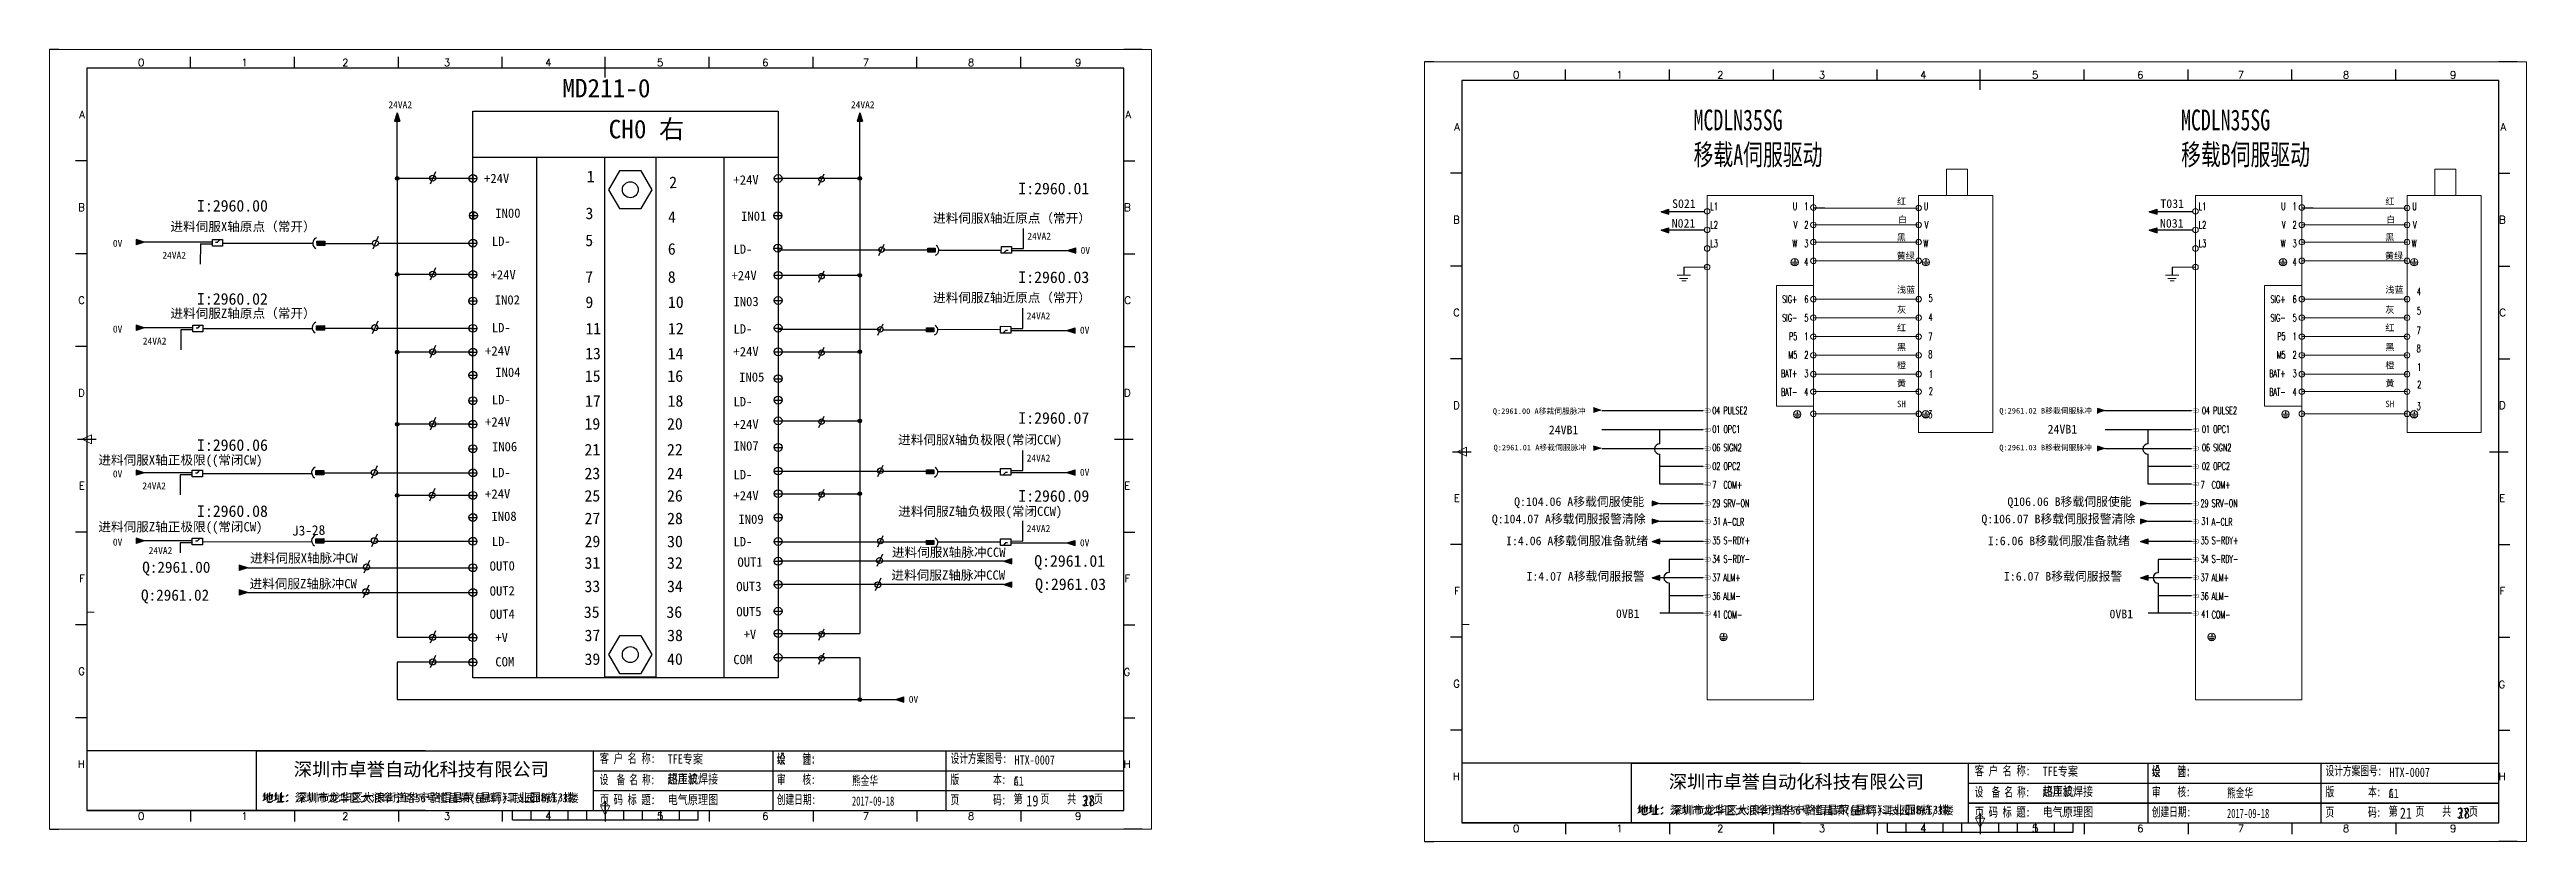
# Model space of a CAD drawing. Header units: millimetres. Extents: x -300 to 5587, y 233 to 3316.
# Drawn here: x 1959 to 2627, y 3103 to 3316 of the extents above; entities that cross this region are included whole.
import ezdxf
from ezdxf.enums import TextEntityAlignment as Align

# ---------------------------------------------------------------- set-up
doc = ezdxf.new("R2010")
doc.units = ezdxf.units.MM
doc.linetypes.add('ACAD_ISO02W100', pattern=[15, 12, -3])
for name, color, linetype in [('0 @ 1', 7, 'Continuous'), ('AE_BOR', 1, 'Continuous'), ('SYMS', 7, 'Continuous'), ('细实线层', 7, 'Continuous')]:
    doc.layers.add(name, color=color, linetype=linetype)
doc.styles.add('1', font='', dxfattribs={"height": 3.5})
doc.styles.get("Standard").update_dxf_attribs({"font": ''})
doc.styles.add('Standard0.67', font='', dxfattribs={"width": 0.67})
doc.styles.add('Standard_0.8', font='', dxfattribs={"width": 0.8})
doc.styles.add('WD', font='romans.shx', dxfattribs={"width": 0.8, "bigfont": 'gbcbig.shx'})
doc.styles.add('宋', font='', dxfattribs={"width": 0.7})
doc.styles.get('1').set_extended_font_data('FangSong_GB2312')
doc.styles.get('Standard').set_extended_font_data('SimSun')
doc.styles.get('Standard0.67').set_extended_font_data('FangSong_GB2312')
doc.styles.get('Standard_0.8').set_extended_font_data('FangSong_GB2312')
doc.styles.get('宋').set_extended_font_data('SimSun')

msp = doc.modelspace()

# ---------------------------------------------------------------- texts
at = {"lineweight": 0, "style": 'WD', "width": 0.6}
for s, p in [('L1', (2406.834, 3272.711)), ('L1', (2538.441, 3272.711)), ('L2', (2406.834, 3267.711)), ('L3', (2406.834, 3262.707)), ('L2', (2538.441, 3267.711)), ('L3', (2538.441, 3262.707)), ('04', (2407.334, 3217.711)), ('04', (2539.307, 3217.711)), ('06', (2407.334, 3207.711)), ('06', (2539.307, 3207.711)), ('7', (2538.941, 3197.711)), ('29', (2538.941, 3192.711)), ('S-RDY+', (2410.334, 3182.711)), ('35', (2538.941, 3182.711)), ('31', (2539.155, 3187.869)), ('S-RDY+', (2541.941, 3182.711)), ('S-RDY-', (2410.334, 3177.711)), ('34', (2538.941, 3177.711)), ('S-RDY-', (2541.941, 3177.711)), ('ALM+', (2410.334, 3172.711)), ('37', (2538.941, 3172.711)), ('ALM+', (2541.941, 3172.711)), ('ALM-', (2410.334, 3167.707)), ('COM-', (2410.334, 3162.707)), ('36', (2538.941, 3167.707)), ('41', (2539.155, 3162.869)), ('ALM-', (2541.941, 3167.707)), ('COM-', (2541.941, 3162.707))]:
    msp.add_text(s, height=2, dxfattribs=at).set_placement(p)
for s, p in [('U', (2430.226, 3272.711)), ('1', (2433.226, 3272.719)), ('U', (2465.562, 3272.711)), ('U', (2561.833, 3272.711)), ('1', (2564.833, 3272.719)), ('U', (2597.197, 3272.711)), ('W', (2430.226, 3262.711)), ('V', (2430.226, 3267.711)), ('2', (2433.226, 3267.719)), ('3', (2433.226, 3262.715)), ('W', (2465.562, 3262.711)), ('V', (2465.562, 3267.711)), ('W', (2561.833, 3262.711)), ('V', (2561.833, 3267.711)), ('2', (2564.833, 3267.719)), ('3', (2564.833, 3262.715)), ('W', (2597.197, 3262.711)), ('V', (2597.197, 3267.711)), ('4', (2433.226, 3257.711)), ('4', (2564.833, 3257.711)), ('4', (2598.352, 3249.768)), ('5', (2466.716, 3247.961)), ('4', (2466.716, 3242.872)), ('5', (2598.352, 3244.568)), ('7', (2466.644, 3237.601)), ('7', (2598.279, 3239.243)), ('8', (2466.644, 3232.851)), ('8', (2598.279, 3234.384)), ('1', (2598.424, 3229.4)), ('2', (2466.788, 3222.939)), ('1', (2466.788, 3227.539)), ('2', (2598.424, 3224.69)), ('3', (2466.643, 3216.668)), ('3', (2598.278, 3218.84))]:
    msp.add_text(s, height=2, dxfattribs=at).set_placement(p, align=Align.RIGHT)
at = {"color": 6, "lineweight": 0, "style": 'WD', "width": 0.6}
for s, p in [('SIG+', (2430.226, 3247.695)), ('SIG-', (2430.226, 3242.695)), ('5', (2433.226, 3242.695)), ('6', (2433.226, 3247.695)), ('SIG+', (2561.833, 3247.695)), ('SIG-', (2561.833, 3242.695)), ('5', (2564.833, 3242.695)), ('6', (2564.833, 3247.695)), ('P5', (2430.226, 3237.695)), ('1', (2433.226, 3237.695)), ('P5', (2561.833, 3237.695)), ('1', (2564.833, 3237.695)), ('M5', (2430.226, 3232.691)), ('2', (2433.226, 3232.691)), ('M5', (2561.833, 3232.691)), ('2', (2564.833, 3232.691)), ('BAT+', (2430.226, 3227.695)), ('BAT-', (2430.226, 3222.691)), ('3', (2433.226, 3227.695)), ('4', (2433.226, 3222.691)), ('BAT+', (2561.833, 3227.695)), ('BAT-', (2561.833, 3222.691)), ('3', (2564.833, 3227.695)), ('4', (2564.833, 3222.691))]:
    msp.add_text(s, height=2, dxfattribs=at).set_placement(p, align=Align.RIGHT)
at = {"color": 0, "lineweight": 0, "style": 'WD', "width": 0.6}
for s, p in [('PULSE2', (2410.334, 3217.711)), ('PULSE2', (2542.307, 3217.711)), ('01', (2407.334, 3212.711)), ('OPC1', (2410.334, 3212.711)), ('01', (2539.307, 3212.711)), ('OPC1', (2542.307, 3212.711)), ('02', (2407.334, 3202.711)), ('SIGN2', (2410.334, 3207.711)), ('OPC2', (2410.334, 3202.711)), ('02', (2539.307, 3202.711)), ('SIGN2', (2542.307, 3207.711)), ('OPC2', (2542.307, 3202.711)), ('7', (2407.334, 3197.711)), ('COM+', (2410.334, 3197.711)), ('COM+', (2541.941, 3197.711)), ('29', (2407.334, 3192.711)), ('SRV-ON', (2410.334, 3192.711)), ('SRV-ON', (2541.941, 3192.711)), ('35', (2407.334, 3182.711)), ('31', (2407.549, 3187.869)), ('A-CLR', (2410.334, 3187.707)), ('A-CLR', (2541.941, 3187.707)), ('34', (2407.334, 3177.711)), ('37', (2407.334, 3172.711)), ('36', (2407.334, 3167.707)), ('41', (2407.549, 3162.869))]:
    msp.add_text(s, height=2, dxfattribs=at).set_placement(p)
for s, insert, char_height, width, attachment_point in [('{\\fFangSong|b0|i0|c134|p49;MD211-0}', (2097.38, 3308.062), 4.992, 58.26891, 1), ('24VA2', (2050.505, 3302.018), 1.872, 5.65965, 1), ('24VA2', (2175.174, 3302.018), 1.872, 5.65965, 1), ('{\\fFangSong|b0|i0|c134|p49;CH0 右}', (2109.884, 3297.025), 4.992, 58.26891, 1), ('I:2960.01', (2220.304, 3280.094), 3.12, 17.66636, 1), ('I:2960.00', (1998.932, 3275.426), 3.12, 17.66636, 1), ('进料伺服X轴近原点（常开）', (2197.306, 3271.79), 2.496, 50.85842, 1), ('S021', (2396.502, 3275.614), 2.34, 5.30592, 1), ('{\\fSimSun|b0|i0|c134|p2;红}', (2457.112, 3275.936), 1.755, 4.33545, 1), ('{\\fSimSun|b0|i0|c134|p2;白}', (2457.372, 3271.034), 1.755, 4.33545, 1), ('T031', (2528.109, 3275.614), 2.34, 5.30592, 1), ('{\\fSimSun|b0|i0|c134|p2;红}', (2588.748, 3275.936), 1.755, 4.33545, 1), ('{\\fSimSun|b0|i0|c134|p2;白}', (2589.007, 3271.034), 1.755, 4.33545, 1), ('0V', (1976.246, 3264.684), 1.872, 6.81779, 1), ('进料伺服X轴原点（常开）', (1991.752, 3269.524), 2.496, 40.7915, 1), ('{\\fSimSun|b0|i0|c134|p2;24VA2}', (2222.726, 3266.621), 1.872, 6.81779, 1), ('N021', (2396.395, 3270.306), 2.34, 5.30592, 1), ('{\\fSimSun|b0|i0|c134|p2;黑}', (2457.067, 3266.23), 1.755, 4.33545, 1), ('N031', (2528.002, 3270.306), 2.34, 5.30592, 1), ('{\\fSimSun|b0|i0|c134|p2;黑}', (2588.703, 3266.23), 1.755, 4.33545, 1), ('24VA2', (1989.59, 3261.458), 1.872, 6.81779, 1), ('0V', (2237.079, 3262.786), 1.872, 6.81779, 1), ('{\\fSimSun|b0|i0|c134|p2;黄绿}', (2456.997, 3261.248), 1.755, 5.46093, 1), ('{\\fSimSun|b0|i0|c134|p2;黄绿}', (2588.633, 3261.248), 1.755, 5.46093, 1), ('I:2960.03', (2220.304, 3256.174), 3.12, 17.66636, 1), ('{\\fSimSun|b0|i0|c134|p2;浅蓝}', (2457.112, 3252.127), 1.755, 4.97255, 1), ('{\\fSimSun|b0|i0|c134|p2;浅蓝}', (2588.748, 3252.127), 1.755, 4.97255, 1), ('{\\fSimSun|b0|i0|c134|p2;进料伺服Z轴原点（常开）}', (1991.752, 3246.165), 2.496, 59.53481, 1), ('I:2960.02', (1998.932, 3250.34), 3.12, 17.66636, 1), ('{\\fSimSun|b0|i0|c134|p2;进料伺服Z轴近原点（常开）}', (2197.306, 3250.385), 2.496, 49.22888, 1), ('{\\fSimSun|b0|i0|c134|p2;24VA2}', (2222.542, 3245.128), 1.872, 6.81779, 1), ('{\\fSimSun|b0|i0|c134|p2;灰}', (2457.112, 3246.742), 1.755, 4.33545, 1), ('{\\fSimSun|b0|i0|c134|p2;灰}', (2588.748, 3246.742), 1.755, 4.33545, 1), ('0V', (1976.246, 3241.582), 1.872, 6.81779, 1), ('{\\fSimSun|b0|i0|c134|p2;24VA2}', (1984.313, 3238.357), 1.872, 6.81779, 1), ('0V', (2236.895, 3241.294), 1.872, 6.81779, 1), ('{\\fSimSun|b0|i0|c134|p2;红}', (2457.112, 3241.874), 1.755, 4.33545, 1), ('{\\fSimSun|b0|i0|c134|p2;红}', (2588.748, 3241.874), 1.755, 4.33545, 1), ('{\\fSimSun|b0|i0|c134|p2;橙}', (2457.112, 3231.778), 1.755, 4.33545, 1), ('{\\fSimSun|b0|i0|c134|p2;黑}', (2457.112, 3236.651), 1.755, 4.33545, 1), ('{\\fSimSun|b0|i0|c134|p2;橙}', (2588.748, 3231.778), 1.755, 4.33545, 1), ('{\\fSimSun|b0|i0|c134|p2;黑}', (2588.748, 3236.651), 1.755, 4.33545, 1), ('{\\fSimSun|b0|i0|c134|p2;黄}', (2457.112, 3226.932), 1.755, 4.33545, 1), ('{\\fSimSun|b0|i0|c134|p2;黄}', (2588.748, 3226.932), 1.755, 4.33545, 1), ('I:2960.07', (2220.304, 3218.253), 3.12, 17.66636, 1), ('{\\fSimSun|b0|i0|c134|p2;Q:2961.00 A移栽伺服脉冲}', (2348.184, 3219.293), 1.5, 43.67143, 1), ('{\\fSimSun|b0|i0|c134|p2;SH}', (2457.112, 3221.363), 1.755, 4.33545, 1), ('{\\fSimSun|b0|i0|c134|p2;Q:2961.02 B移栽伺服脉冲}', (2484.701, 3219.395), 1.5, 43.67143, 1), ('{\\fSimSun|b0|i0|c134|p2;SH}', (2588.748, 3221.363), 1.755, 4.33545, 1), ('{进料伺服X轴负极限\\fSimSun|b0|i0|c0|p2;(\\fSimSun|b0|i0|c134|p2;常闭\\fSimSun|b0|i0|c0|p2;CCW)}', (2187.898, 3212.09), 2.496, 51.33534, 1), ('24VB1', (2363.275, 3214.661), 2.34, 7.05178, 1), ('24VB1', (2497.716, 3214.853), 2.34, 7.05178, 1), ('进料伺服X轴正极限{\\fSimSun|b0|i0|c0|p2;((\\fSimSun|b0|i0|c134|p2;常闭\\fSimSun|b0|i0|c0|p2;CW)}', (1972.321, 3206.629), 2.496, 53.29385, 1), ('I:2960.06', (1998.932, 3210.96), 3.12, 17.66636, 1), ('{\\fSimSun|b0|i0|c134|p2;24VA2}', (2222.542, 3206.838), 1.872, 6.81779, 1), ('{\\fSimSun|b0|i0|c134|p2;Q:2961.01 A移栽伺服脉冲}', (2348.388, 3209.493), 1.5, 43.67143, 1), ('0V', (1976.246, 3202.563), 1.872, 6.81779, 1), ('{\\fSimSun|b0|i0|c134|p2;24VA2}', (1984.175, 3199.338), 1.872, 6.81779, 1), ('0V', (2236.895, 3203.004), 1.872, 6.81779, 1), ('I:2960.08', (1998.932, 3193.166), 3.12, 17.66636, 1), ('{\\fSimSun|b0|i0|c134|p2;进料伺服Z轴负极限(常闭CCW)}', (2187.898, 3192.799), 2.496, 51.33534, 1), ('I:2960.09', (2220.304, 3197.25), 3.12, 17.66636, 1), ('{\\fSimSun|b0|i0|c134|p2;Q:104.06 A移载伺服使能}', (2353.923, 3195.322), 2.34, 37.06071, 1), ('{\\fSimSun|b0|i0|c134|p2;Q106.06 B移载伺服使能}', (2486.876, 3195.322), 2.34, 35.34658, 1), ('{进料伺服Z轴正极限((常闭CW)}', (1972.321, 3188.635), 2.496, 53.29385, 1), ('{\\fSimSun|b0|i0|c134|p2;24VA2}', (2222.542, 3187.851), 1.872, 6.81779, 1), ('{\\fSimSun|b0|i0|c134|p2;Q:104.07 A移载伺服报警清除}', (2347.923, 3190.675), 2.34, 44.40925, 1), ('{\\fSimSun|b0|i0|c134|p2;I:4.06 A移载伺服准备就绪}', (2351.755, 3184.76), 2.34, 40.11419, 1), ('{\\fSimSun|b0|i0|c134|p2;Q:106.07 B移载伺服报警清除}', (2479.87, 3190.675), 2.34, 44.20022, 1), ('{\\fSimSun|b0|i0|c134|p2;I:6.06 B移载伺服准备就绪}', (2481.628, 3184.76), 2.34, 40.82987, 1), ('0V', (1976.246, 3184.196), 1.872, 6.81779, 1), ('Q:2961.00', (1984.161, 3177.993), 3, 17.66636, 1), ('{\\fSimSun|b0|i0|c134|p2;24VA2}', (1985.897, 3181.934), 1.872, 6.81779, 1), ('进料伺服X轴脉冲CW', (2013.258, 3180.213), 2.496, 32.2208, 1), ('{\\fSimSun|b0|i0|c134|p2;进料伺服X轴脉冲CCW}', (2186.217, 3181.778), 2.496, 33.10013, 1), ('Q:2961.01', (2224.582, 3179.748), 3.12, 17.66636, 1), ('0V', (2236.895, 3184.017), 1.872, 6.81779, 1), ('{\\fSimSun|b0|i0|c134|p2;进料伺服Z轴脉冲CW}', (2013.08, 3173.286), 2.496, 32.03805, 1), ('{\\fSimSun|b0|i0|c134|p2;进料伺服Z轴脉冲CCW}', (2186.094, 3175.629), 2.496, 33.07272, 1), ('Q:2961.03', (2224.824, 3173.477), 3.12, 17.66636, 1), ('{\\fSimSun|b0|i0|c134|p2;I:4.07 A移载伺服报警}', (2357.249, 3175.212), 2.34, 35.38042, 1), ('{\\fSimSun|b0|i0|c134|p2;I:6.07 B移载伺服报警}', (2485.943, 3175.212), 2.34, 35.30311, 1), ('Q:2961.02', (1983.83, 3170.477), 3, 17.66636, 1), ('0VB1', (2381.368, 3165.156), 2.34, 7.05178, 1), ('0VB1', (2514.392, 3165.067), 2.34, 7.05178, 1), ('0V', (2190.755, 3141.834), 1.872, 6.81779, 1), ('{\\fSimSun|b0|i0|c134|p2;深圳市卓誉自动化科技有限公司}', (2025.029, 3119.861), 3.6, 80.67766, 7), ('{\\fSimSun|b0|i0|c134|p2;深圳市卓誉自动化科技有限公司}', (2395.63, 3116.525), 3.6, 80.67766, 7), ('{\\fSimSun|b0|i0|c134|p2;地址：深圳市龙华区大浪华宁路56号恒昌荣(星辉)科技园B栋1/3楼}', (2016.417, 3112.602), 2.16, 89.25675, 7), ('{\\fSimSun|b0|i0|c134|p2;地址：深圳市龙华区大浪华宁路56号恒昌荣(星辉)科技园B栋1/3楼}', (2387.017, 3109.266), 2.16, 89.25675, 7)]:
    msp.add_mtext(s, dxfattribs=dict(insert=insert, char_height=char_height, width=width, attachment_point=attachment_point))
at = {"lineweight": 0, "char_height": 5.6, "attachment_point": 1, "style": '宋'}
for s, insert, width in [('MCDLN35SG\\P移载A伺服驱动 ', (2402.29, 3299.793), 50.36988), ('MCDLN35SG\\P移载B伺服驱动 ', (2533.69, 3299.793), 50.24843)]:
    msp.add_mtext(s, dxfattribs=dict(at, insert=insert, width=width))
at = {"width": 5.83785, "attachment_point": 1, "rotation": 0.912113, "style": '1'}
for s, insert, char_height in [('+24V', (2076.279, 3282.439), 2.496), ('{\\fSimSun|b0|i0|c134|p2;1}', (2103.935, 3283.313), 3.12), ('{\\fSimSun|b0|i0|c134|p2;2}', (2126.184, 3281.716), 3.12), ('+24V', (2143.496, 3282.034), 2.496), ('IN00', (2079.306, 3273.062), 2.496), ('{\\fSimSun|b0|i0|c134|p2;3}', (2103.596, 3273.368), 3.12), ('{\\fSimSun|b0|i0|c134|p2;4}', (2125.844, 3272.369), 3.12), ('IN01', (2145.554, 3272.267), 2.496), ('{\\fSimSun|b0|i0|c134|p2;5}', (2103.545, 3266.099), 3.12), ('{\\fSimSun|b0|i0|c134|p2;6}', (2125.794, 3263.791), 3.12), ('+24V', (2078.027, 3256.471), 2.496), ('{\\fSimSun|b0|i0|c134|p2;7}', (2103.538, 3256.225), 3.12), ('{\\fSimSun|b0|i0|c134|p2;8}', (2125.787, 3256.225), 3.12), ('+24V', (2142.97, 3256.265), 2.496), ('IN02', (2079.157, 3249.686), 2.496), ('{\\fSimSun|b0|i0|c134|p2;9}', (2103.583, 3249.431), 3.12), ('{\\fSimSun|b0|i0|c134|p2;10}', (2125.831, 3249.431), 3.12), ('IN03', (2143.496, 3249.249), 2.496), ('{\\fSimSun|b0|i0|c134|p2;11}', (2103.583, 3242.305), 3.12), ('{\\fSimSun|b0|i0|c134|p2;12}', (2125.831, 3242.305), 3.12), ('+24V', (2076.554, 3235.965), 2.496), ('{\\fSimSun|b0|i0|c134|p2;13}', (2103.499, 3235.587), 3.12), ('{\\fSimSun|b0|i0|c134|p2;14}', (2125.747, 3235.587), 3.12), ('+24V', (2143.496, 3235.78), 2.496), ('IN04', (2079.306, 3230.198), 2.496), ('{\\fSimSun|b0|i0|c134|p2;15}', (2103.419, 3229.519), 3.12), ('{\\fSimSun|b0|i0|c134|p2;16}', (2125.667, 3229.519), 3.12), ('IN05', (2145.027, 3228.907), 2.496), ('{\\fSimSun|b0|i0|c134|p2;17}', (2103.468, 3222.822), 3.12), ('{\\fSimSun|b0|i0|c134|p2;18}', (2125.716, 3222.822), 3.12), ('+24V', (2076.554, 3216.847), 2.496), ('{\\fSimSun|b0|i0|c134|p2;19}', (2103.332, 3216.65), 3.12), ('{\\fSimSun|b0|i0|c134|p2;20}', (2125.58, 3216.65), 3.12), ('+24V', (2143.496, 3216.187), 2.496), ('IN06', (2078.412, 3210.159), 2.496), ('{\\fSimSun|b0|i0|c134|p2;21}', (2103.332, 3209.697), 3.12), ('{\\fSimSun|b0|i0|c134|p2;22}', (2125.58, 3209.697), 3.12), ('IN07', (2143.496, 3210.355), 2.496), ('{\\fSimSun|b0|i0|c134|p2;23}', (2103.332, 3203.29), 3.12), ('{\\fSimSun|b0|i0|c134|p2;24}', (2125.58, 3203.29), 3.12), ('+24V', (2076.554, 3197.432), 2.496), ('IN08', (2078.263, 3191.386), 2.496), ('{\\fSimSun|b0|i0|c134|p2;25}', (2103.332, 3197.26), 3.12), ('{\\fSimSun|b0|i0|c134|p2;27}', (2103.359, 3191.174), 3.12), ('{\\fSimSun|b0|i0|c134|p2;26}', (2125.58, 3197.26), 3.12), ('{\\fSimSun|b0|i0|c134|p2;28}', (2125.607, 3191.174), 3.12), ('+24V', (2143.496, 3196.969), 2.496), ('{\\fSimSun|b0|i0|c134|p2;29}', (2103.345, 3184.973), 3.12), ('{\\fSimSun|b0|i0|c134|p2;30}', (2125.593, 3184.973), 3.12), ('IN09', (2144.835, 3190.611), 2.496), ('OUT0', (2077.786, 3178.035), 2.496), ('{\\fSimSun|b0|i0|c134|p2;31}', (2103.332, 3179.181), 3.12), ('{\\fSimSun|b0|i0|c134|p2;32}', (2125.58, 3179.181), 3.12), ('OUT1', (2144.571, 3179.084), 2.496), ('OUT2', (2077.786, 3171.319), 2.496), ('{\\fSimSun|b0|i0|c134|p2;33}', (2103.332, 3172.879), 3.12), ('{\\fSimSun|b0|i0|c134|p2;34}', (2125.58, 3172.879), 3.12), ('OUT3', (2144.252, 3172.514), 2.496), ('OUT4', (2077.786, 3165.035), 2.496), ('{\\fSimSun|b0|i0|c134|p2;35}', (2103.157, 3165.931), 3.12), ('{\\fSimSun|b0|i0|c134|p2;36}', (2125.405, 3165.931), 3.12), ('OUT5', (2144.269, 3165.736), 2.496), ('+V', (2079.316, 3158.761), 2.496), ('{\\fSimSun|b0|i0|c134|p2;37}', (2103.359, 3159.657), 3.12), ('{\\fSimSun|b0|i0|c134|p2;38}', (2125.607, 3159.657), 3.12), ('+V', (2146.227, 3159.652), 2.496), ('COM', (2079.316, 3152.224), 2.496), ('{\\fSimSun|b0|i0|c134|p2;39}', (2103.345, 3153.257), 3.12), ('{\\fSimSun|b0|i0|c134|p2;40}', (2125.593, 3153.257), 3.12), ('COM', (2143.467, 3152.846), 2.496)]:
    msp.add_mtext(s, dxfattribs=dict(at, insert=insert, char_height=char_height))
at = {"width": 5.83785, "attachment_point": 1, "rotation": 0.912113}
for insert, char_height in [((2078.36, 3265.527), 2.5), ((2143.496, 3263.389), 2.496), ((2078.36, 3242.252), 2.5), ((2143.496, 3241.909), 2.496), ((2078.36, 3222.832), 2.5), ((2143.496, 3222.299), 2.496), ((2078.36, 3203.202), 2.5), ((2143.496, 3202.649), 2.496), ((2078.36, 3184.662), 2.5), ((2143.496, 3184.599), 2.496)]:
    msp.add_mtext('LD-', dxfattribs=dict(at, insert=insert, char_height=char_height))
at = {"color": 0, "ltscale": 2, "attachment_point": 1}
for s, insert, char_height, width, style in [('{\\fSimSun|b0|i0|c134|p2;\\W0.72;客 户 名 称:}', (2107.477, 3126.266), 2.5, 16.24768, 'Standard0.67'), ('TFE专案', (2125.764, 3126.093), 2.5, 33.90777, 'Standard_0.8'), ('{\\fSimSun|b0|i0|c134|p2;设    计:}', (2155.191, 3126.266), 2.5, 12.03121, 'Standard0.67'), ('{\\fSimSun|b0|i0|c134|p2;设计方案图号:}', (2202.024, 3126.266), 2.5, 15.1644, 'Standard0.67'), ('{\\f@SimSun|b0|i0|c134|p2;HTX-0007}', (2219.263, 3125.826), 2.5, 33.90777, 'Standard_0.8'), ('{\\fSimSun|b0|i0|c134|p2;\\W0.66;设  备 名 称:}', (2107.477, 3120.538), 2.5, 15.12342, 'Standard0.67'), ('{\\fSimSun|b0|i0|c134|p2;热压机}', (2125.764, 3120.704), 2.5, 33.90777, 'Standard_0.8'), ('{\\fSimSun|b0|i0|c134|p2;审    核:}', (2155.191, 3120.593), 2.5, 12.03121, 'Standard0.67'), ('{\\fSimSun|b0|i0|c134|p2;版        本:}', (2202.024, 3120.593), 2.5, 16.84978, 'Standard0.67'), ('C1', (2219.023, 3120.152), 2.5, 5.97175, 'Standard_0.8'), ('{\\fSimSun|b0|i0|c134|p2;\\W0.72;客 户 名 称:}', (2478.078, 3122.93), 2.5, 16.24768, 'Standard0.67'), ('TFE专案', (2496.365, 3122.757), 2.5, 33.90777, 'Standard_0.8'), ('{\\fSimSun|b0|i0|c134|p2;热压机}', (2496.365, 3117.369), 2.5, 33.90777, 'Standard_0.8'), ('{\\fSimSun|b0|i0|c134|p2;设    计:}', (2525.792, 3122.93), 2.5, 12.03121, 'Standard0.67'), ('{\\fSimSun|b0|i0|c134|p2;设计方案图号:}', (2572.625, 3122.93), 2.5, 15.1644, 'Standard0.67'), ('{\\f@SimSun|b0|i0|c134|p2;HTX-0007}', (2589.863, 3122.49), 2.5, 33.90777, 'Standard_0.8'), ('{\\fSimSun|b0|i0|c134|p2;\\W0.72;页 码 标 题:}', (2107.477, 3115.169), 2.5, 15.12342, 'Standard0.67'), ('{\\fSimSun|b0|i0|c134|p2;电气原理图}', (2125.764, 3115.156), 2.5, 33.90777, 'Standard_0.8'), ('{\\fSimSun|b0|i0|c134|p2;创建日期:}', (2155.191, 3115.186), 2.5, 12.03121, 'Standard0.67'), ('{\\fSimSun|b0|i0|c134|p2;页        码:}', (2202.024, 3115.106), 2.5, 15.72579, 'Standard0.67'), ('第    页    共    页', (2219.021, 3115.352), 2.5, 33.90777, '宋'), ('19', (2222.455, 3115.047), 3, 3.76639, 'Standard_0.8'), ('37', (2237.427, 3115.071), 3, 3.76639, 'Standard_0.8'), ('{\\fSimSun|b0|i0|c134|p2;\\W0.66;设  备 名 称:}', (2478.078, 3117.202), 2.5, 15.12342, 'Standard0.67'), ('{\\fSimSun|b0|i0|c134|p2;\\W0.72;页 码 标 题:}', (2478.078, 3111.833), 2.5, 15.12342, 'Standard0.67'), ('{\\fSimSun|b0|i0|c134|p2;电气原理图}', (2496.365, 3111.82), 2.5, 33.90777, 'Standard_0.8'), ('{\\fSimSun|b0|i0|c134|p2;创建日期:}', (2525.792, 3111.85), 2.5, 12.03121, 'Standard0.67'), ('{\\fSimSun|b0|i0|c134|p2;审    核:}', (2525.792, 3117.257), 2.5, 12.03121, 'Standard0.67'), ('{\\fSimSun|b0|i0|c134|p2;版        本:}', (2572.625, 3117.257), 2.5, 16.84978, 'Standard0.67'), ('{\\fSimSun|b0|i0|c134|p2;页        码:}', (2572.625, 3111.771), 2.5, 15.72579, 'Standard0.67'), ('第    页    共    页', (2589.621, 3112.016), 2.5, 33.90777, '宋'), ('C1', (2589.624, 3116.817), 2.5, 5.97175, 'Standard_0.8'), ('21', (2592.66, 3111.711), 3, 3.76639, 'Standard_0.8'), ('37', (2608.028, 3111.735), 3, 3.76639, 'Standard_0.8')]:
    msp.add_mtext(s, dxfattribs=dict(at, insert=insert, char_height=char_height, width=width, style=style))
at = {"layer": '0 @ 1', "insert": (2484.701, 3209.483), "char_height": 1.5, "width": 43.67143, "attachment_point": 1}
msp.add_mtext('{\\fSimSun|b0|i0|c134|p2;Q:2961.03 B移栽伺服脉冲}', dxfattribs=at)
at = {"layer": 'SYMS', "insert": (2024.478, 3187.616), "char_height": 2.64, "width": 5.1171, "attachment_point": 1, "rotation": 1.610668}
msp.add_mtext('J3-28', dxfattribs=at)

# ---------------------------------------------------------------- blocks, each defined once
blk = doc.blocks.new('gb_a2_a')
for p, q in [((584, 410), (25, 410)), ((25, 410), (25, 10)), ((584, 10), (584, 410)), ((297.9, 31.4), (386.4, 31.4)), ((386.4, 31.4), (524, 31.4)), ((524, 31.4), (584, 31.4)), ((297.9, 20.7), (386.4, 20.7)), ((386.4, 20.7), (524, 20.7)), ((524, 20.7), (584, 20.7)), ((25, 10), (584, 10))]:
    blk.add_line(p, q)
at = {"lineweight": 9, "ltscale": 0.1}
for p, q in [((25, 116.9), (29, 116.9)), ((263.8, 10), (263.8, 10)), ((263.8, 10), (263.8, 10))]:
    blk.add_line(p, q, dxfattribs=at)
at = {"color": 0, "ltscale": 2}
for p, q in [((116.3, 42.2), (584, 42.2)), ((297.9, 42.2), (297.9, 10)), ((395.1, 10), (395.1, 42.2)), ((488.2, 10), (488.2, 42.2)), ((524, 10), (584, 10))]:
    blk.add_line(p, q, dxfattribs=at)
at = {"color": 0}
blk.add_line((116.3, 42.2), (116.3, 10), dxfattribs=at)
at = {"layer": 'AE_BOR', "lineweight": 30}
for p, q in [((10, 420), (4.9, 420)), ((594, 420), (584, 420)), ((4.9, 0), (10, 0)), ((594, 0), (584, 0))]:
    blk.add_line(p, q, dxfattribs=at)
at = {"layer": 'AE_BOR', "color": 1, "lineweight": 15}
for p, q in [((4.9, 420), (598.9, 420)), ((4.9, 0), (4.9, 420)), ((598.9, 420), (598.9, 0)), ((22.5, 210), (27.5, 212.5)), ((27.5, 207.5), (22.5, 210)), ((27.5, 212.5), (27.5, 207.5)), ((598.9, 0), (4.9, 0)), ((304.5, 7.5), (302, 12.5)), ((302, 12.5), (307, 12.5)), ((307, 12.5), (304.5, 7.5))]:
    blk.add_line(p, q, dxfattribs=at)
at = {"layer": 'AE_BOR'}
for p, q in [((81, 410), (81, 416)), ((137, 410), (137, 416)), ((193, 410), (193, 416)), ((249, 410), (249, 416)), ((304.5, 410), (304.5, 416)), ((360.5, 410), (360.5, 416)), ((416.5, 410), (416.5, 416)), ((472.5, 410), (472.5, 416)), ((528.5, 410), (528.5, 416)), ((25, 360), (19, 360)), ((584, 360), (590, 360)), ((25, 310), (19, 310)), ((584, 310), (590, 310)), ((25, 260), (19, 260)), ((584, 260), (590, 260)), ((25, 160), (19, 160)), ((584, 160), (590, 160)), ((25, 110), (19, 110)), ((584, 110), (590, 110)), ((25, 60), (19, 60)), ((584, 60), (590, 60)), ((81, 10), (81, 4)), ((137, 10), (137, 4)), ((193, 10), (193, 4)), ((249, 10), (249, 4)), ((304.5, 10), (304.5, 4)), ((360.5, 10), (360.5, 4)), ((416.5, 10), (416.5, 4)), ((472.5, 10), (472.5, 4)), ((528.5, 10), (528.5, 4))]:
    blk.add_line(p, q, dxfattribs=at)
at = {"layer": 'AE_BOR', "color": 2, "lineweight": 30}
for p, q in [((304.5, 405), (304.5, 415)), ((20, 210), (30, 210)), ((579, 210), (589, 210)), ((304.5, 10), (304.5, 15)), ((304.5, 15), (304.5, 5)), ((254.5, 5), (254.5, 10)), ((254.5, 5), (354.5, 5)), ((264.5, 5), (264.5, 10)), ((274.5, 5), (274.5, 10)), ((284.5, 5), (284.5, 10)), ((294.5, 5), (294.5, 10)), ((304.5, 10), (304.5, 5)), ((314.5, 5), (314.5, 10)), ((324.5, 5), (324.5, 10)), ((334.5, 5), (334.5, 10)), ((344.5, 5), (344.5, 10)), ((354.5, 5), (354.5, 10))]:
    blk.add_line(p, q, dxfattribs=at)
at = {"color": 0, "ltscale": 2, "attachment_point": 1}
for s, insert, char_height, width, style in [('{\\fSimSun|b0|i0|c134|p2;绘    图:}', (397, 40), 5, 24.062, 'Standard0.67'), ('{\\fSimSun|b0|i0|c134|p2;设计方案图号:}', (490.6, 40.6), 5, 30.329, 'Standard0.67'), ('{\\fSimSun|b0|i0|c134|p2;\\W0.66;设  备 名 称:}', (301.5, 29.2), 5, 30.247, 'Standard0.67'), ('{\\fSimSun|b0|i0|c134|p2;超声波焊接}', (338.1, 29.5), 5, 67.816, 'Standard_0.8'), ('{\\fSimSun|b0|i0|c134|p2;审    核:}', (397, 29.3), 5, 24.062, 'Standard0.67'), ('{\\fSimSun|b0|i0|c134|p2;熊金华}', (437.5, 28.7), 5, 24.062, 'Standard0.67'), ('{\\fSimSun|b0|i0|c134|p2;版        本:}', (490.6, 29.3), 5, 33.7, 'Standard0.67'), ('{\\fSimSun|b0|i0|c134|p2;A1}', (524.6, 28.4), 5, 11.944, 'Standard_0.8'), ('{\\f@SimSun|b0|i0|c134|p2; }', (525.1, 39.8), 5, 67.816, 'Standard_0.8'), ('{\\fSimSun|b0|i0|c134|p2;\\W0.72;页 码 标 题:}', (301.5, 18.4), 5, 30.247, 'Standard0.67'), ('{\\fSimSun|b0|i0|c134|p2;电气原理图}', (338.1, 18.4), 5, 67.816, 'Standard_0.8'), ('{\\fSimSun|b0|i0|c134|p2;创建日期:}', (397, 18.5), 5, 24.062, 'Standard0.67'), ('{\\fSimSun|b0|i0|c134|p2;2017-09-18}', (437.5, 17.6), 5, 24.062, 'Standard0.67'), ('{\\fSimSun|b0|i0|c134|p2;页        码:}', (490.6, 18.3), 5, 31.452, 'Standard0.67'), ('第    页    共    页', (524.6, 18.8), 5, 67.816, '宋'), ('{\\fSimSun|b0|i0|c134|p2;28}', (561.9, 18.4), 6, 21.585, 'Standard_0.8')]:
    blk.add_mtext(s, dxfattribs=dict(at, insert=insert, char_height=char_height, width=width, style=style))
at = {"attachment_point": 7}
for s, insert, char_height, width in [('{\\fSimSun|b0|i0|c134|p2;深圳市卓誉自动化科技有限公司}', (136.6, 27.8), 7.2, 161.355), ('{\\fSimSun|b0|i0|c134|p2;地址：深圳市龙华区大浪街道华宁路恒昌荣(星辉)工业园B栋3楼}', (119.8, 13.7), 4.4, 175.419)]:
    blk.add_mtext(s, dxfattribs=dict(at, insert=insert, char_height=char_height, width=width))
at = {"layer": 'AE_BOR', "style": 'WD'}
for s, p in [('0', (54.3, 411)), ('1', (110.1, 411)), ('2', (164.4, 411)), ('3', (219.2, 411)), ('4', (273.8, 411)), ('5', (334.1, 411)), ('6', (390.8, 411)), ('7', (445, 411)), ('8', (501.7, 411)), ('9', (559.4, 411)), ('0', (54.3, 5)), ('1', (110.1, 5)), ('2', (164.4, 5)), ('3', (219.2, 5)), ('4', (273.8, 5)), ('5', (334.1, 5)), ('6', (390.8, 5)), ('7', (445, 5)), ('8', (501.7, 5)), ('9', (559.4, 5))]:
    blk.add_text(s, height=4, dxfattribs=at).set_placement(p, align=Align.CENTER)
for s, p in [('A', (24, 385)), ('A', (588, 385)), ('B', (24, 335)), ('B', (587.7, 335)), ('C', (24, 285)), ('C', (587.9, 285)), ('D', (24, 235)), ('D', (587.7, 235)), ('E', (24, 185)), ('E', (587.5, 185)), ('F', (24, 135)), ('F', (587.5, 135)), ('F', (587.5, 135)), ('G', (24, 85)), ('G', (587.5, 84.6)), ('H', (24, 35)), ('H', (587.7, 35))]:
    blk.add_text(s, height=4, dxfattribs=at).set_placement(p, align=Align.MIDDLE_RIGHT)
blk = doc.blocks.new('WDDOT')
blk.add_hatch(color=256).paths.add_polyline_path([(0.5, 0, 1), (-0.5, 0, 1)])
blk.add_circle((0, 0), 0.5)
blk = doc.blocks.new('接头')
blk.add_hatch(color=5).paths.add_polyline_path([(1.8, -1.2), (1.8, -4.6), (3.7, -4.6), (3.7, -1.2)])
at = {"color": 5}
blk.add_lwpolyline([(1.8, -1.2), (3.7, -1.2), (3.7, -4.6), (1.8, -4.6)], close=True, dxfattribs=at)
blk.add_arc((2.8, -1.9), 2.53, 22.0799, 150, dxfattribs=at)

# ---------------------------------------------------------------- hatches: boundary and pattern name
for points in [[(2052.19, 3296.681), (2052.898, 3298.888), (2053.605, 3296.681)], [(2176.859, 3296.681), (2177.566, 3298.888), (2178.273, 3296.681)], [(2053.388, 3281.23, 1), (2052.407, 3281.23, 1)], [(2178.057, 3281.222, 1), (2177.075, 3281.222, 1)], [(2393.523, 3272.247), (2395.592, 3271.583), (2395.592, 3272.91)], [(2525.129, 3272.247), (2527.199, 3271.583), (2527.199, 3272.91)], [(1982.515, 3264.788), (1984.722, 3264.08), (1982.515, 3263.373)], [(2393.521, 3267.262), (2395.59, 3266.599), (2395.59, 3267.925)], [(2525.127, 3267.262), (2527.197, 3266.599), (2527.197, 3267.925)], [(2233.557, 3261.784), (2235.764, 3261.077), (2235.764, 3262.492)], [(2053.388, 3255.354, 1), (2052.407, 3255.354, 1)], [(2178.057, 3255.134, 1), (2177.075, 3255.134, 1)], [(1982.515, 3241.686), (1984.722, 3240.979), (1982.515, 3240.272)], [(2233.374, 3240.293), (2235.581, 3239.586), (2235.581, 3241)], [(2053.388, 3234.44, 1), (2052.407, 3234.44, 1)], [(2178.057, 3234.537, 1), (2177.075, 3234.537, 1)], [(2377.346, 3218.723), (2375.277, 3218.059), (2375.277, 3219.386)], [(2513.197, 3218.608), (2511.128, 3217.945), (2511.128, 3219.271)], [(2053.388, 3215.002, 1), (2052.407, 3215.002, 1)], [(2178.057, 3215.919, 1), (2177.075, 3215.919, 1)], [(2377.346, 3208.482), (2375.277, 3207.819), (2375.277, 3209.145)], [(2513.197, 3208.42), (2511.128, 3207.757), (2511.128, 3209.084)], [(1982.515, 3202.667), (1984.722, 3201.96), (1982.515, 3201.253)], [(2233.374, 3202.003), (2235.581, 3201.296), (2235.581, 3202.71)], [(2053.388, 3195.83, 1), (2052.407, 3195.83, 1)], [(2178.057, 3196.297, 1), (2177.075, 3196.297, 1)], [(2393.17, 3193.602), (2391.101, 3192.939), (2391.101, 3194.266)], [(2524.777, 3193.602), (2522.707, 3192.939), (2522.707, 3194.266)], [(2393.17, 3188.785), (2391.101, 3188.122), (2391.101, 3189.448)], [(2524.777, 3188.785), (2522.707, 3188.122), (2522.707, 3189.448)], [(1982.515, 3184.3), (1984.722, 3183.592), (1982.515, 3182.885)], [(2216.347, 3178.097), (2218.555, 3177.39), (2218.555, 3178.805)], [(2233.374, 3183.016), (2235.581, 3182.308), (2235.581, 3183.723)], [(2391.101, 3183.463), (2393.17, 3182.8), (2393.17, 3184.126)], [(2522.707, 3183.463), (2524.777, 3182.8), (2524.777, 3184.126)], [(2010.289, 3177.055), (2012.497, 3176.347), (2010.289, 3175.64)], [(2216.347, 3171.826), (2218.555, 3171.119), (2218.555, 3172.534)], [(2391.101, 3173.657), (2393.17, 3172.993), (2393.17, 3174.32)], [(2522.707, 3173.657), (2524.777, 3172.993), (2524.777, 3174.32)], [(2010.289, 3170.385), (2012.497, 3169.678), (2010.289, 3168.97)], [(2178.057, 3140.833, 1), (2177.075, 3140.833, 1)], [(2187.234, 3140.833), (2189.441, 3140.125), (2189.441, 3141.54)]]:
    msp.add_hatch(color=256).paths.add_polyline_path(points)

# ---------------------------------------------------------------- linework, layer by layer
for p, q in [((2052.898, 3298.888), (2052.19, 3296.681)), ((2052.898, 3298.888), (2053.605, 3296.681)), ((2177.566, 3298.888), (2176.859, 3296.681)), ((2177.566, 3298.888), (2178.273, 3296.681)), ((2052.19, 3296.681), (2053.605, 3296.681)), ((2052.898, 3281.222), (2052.898, 3296.681)), ((2176.859, 3296.681), (2178.273, 3296.681)), ((2177.566, 3281.222), (2177.566, 3296.681)), ((2073.285, 3286.966), (2155.559, 3286.966)), ((2073.56, 3281.222), (2052.898, 3281.222)), ((2052.898, 3281.222), (2052.898, 3255.354)), ((2063.229, 3283.047), (2061.722, 3279.675)), ((2177.566, 3281.222), (2155.559, 3281.215)), ((2166.541, 3279.396), (2167.958, 3282.462)), ((2177.566, 3281.222), (2177.566, 3255.134)), ((2393.523, 3272.247), (2395.592, 3272.91)), ((2405.225, 3272.247), (2393.523, 3272.247)), ((2393.523, 3272.247), (2395.592, 3271.583)), ((2395.592, 3271.583), (2395.592, 3272.91)), ((2437.67, 3273.263), (2434.566, 3273.263)), ((2525.129, 3272.247), (2527.199, 3272.91)), ((2536.832, 3272.247), (2525.129, 3272.247)), ((2525.129, 3272.247), (2527.199, 3271.583)), ((2527.199, 3271.583), (2527.199, 3272.91)), ((2569.277, 3273.263), (2566.172, 3273.263)), ((1984.722, 3264.08), (1982.515, 3264.788)), ((1982.515, 3264.788), (1982.515, 3263.373)), ((2003.063, 3262.986), (2003.068, 3264.797)), ((2003.068, 3264.797), (2005.781, 3264.79)), ((2005.781, 3264.79), (2005.776, 3262.979)), ((2047.782, 3265.548), (2046.275, 3262.176)), ((2393.521, 3267.262), (2395.59, 3267.925)), ((2405.223, 3267.262), (2393.521, 3267.262)), ((2393.521, 3267.262), (2395.59, 3266.599)), ((2395.59, 3266.599), (2395.59, 3267.925)), ((2525.127, 3267.262), (2527.197, 3267.925)), ((2536.829, 3267.262), (2525.127, 3267.262)), ((2525.127, 3267.262), (2527.197, 3266.599)), ((2527.197, 3266.599), (2527.197, 3267.925)), ((1984.722, 3264.08), (1982.515, 3263.373)), ((2003.066, 3264.08), (1984.722, 3264.08)), ((2005.776, 3262.979), (2003.063, 3262.986)), ((2005.778, 3263.805), (2030.108, 3263.805)), ((2033.414, 3263.677), (2046.376, 3263.677)), ((2073.612, 3263.723), (2047.782, 3263.723)), ((2155.465, 3262.02), (2183.432, 3262.02)), ((2182.71, 3260.459), (2184.127, 3263.525)), ((2183.826, 3261.971), (2195.869, 3261.971)), ((2198.895, 3261.905), (2215.706, 3261.905)), ((2215.706, 3261.075), (2215.711, 3262.886)), ((2218.419, 3261.068), (2215.706, 3261.075)), ((2215.711, 3262.886), (2218.424, 3262.878)), ((2218.424, 3262.878), (2218.419, 3261.068)), ((2218.421, 3261.784), (2233.557, 3261.784)), ((2233.557, 3261.784), (2235.764, 3262.492)), ((2233.557, 3261.784), (2235.764, 3261.077)), ((2235.764, 3261.077), (2235.764, 3262.492)), ((2429.542, 3259.441), (2429.542, 3258.652)), ((2464.877, 3259.441), (2464.877, 3258.652)), ((2561.148, 3259.441), (2561.148, 3258.652)), ((2596.512, 3259.441), (2596.512, 3258.652)), ((2073.422, 3255.354), (2052.898, 3255.354)), ((2052.898, 3255.354), (2052.898, 3157.541)), ((2063.229, 3257.179), (2061.722, 3253.807)), ((2155.559, 3255.134), (2177.566, 3255.134)), ((2166.541, 3253.311), (2167.958, 3256.377)), ((2177.566, 3255.134), (2177.566, 3158.661)), ((2399.659, 3257.353), (2399.659, 3255.171)), ((2531.266, 3257.353), (2531.266, 3255.171)), ((1984.722, 3240.979), (1982.515, 3241.686)), ((1982.515, 3241.686), (1982.515, 3240.272)), ((1984.722, 3240.979), (1982.515, 3240.272)), ((1997.789, 3240.979), (1982.653, 3240.979)), ((1997.786, 3239.885), (1997.791, 3241.695)), ((2000.499, 3239.878), (1997.786, 3239.885)), ((1997.791, 3241.695), (2000.504, 3241.688)), ((2000.504, 3241.688), (2000.499, 3239.878)), ((2033.257, 3240.908), (2046.375, 3240.908)), ((2047.625, 3242.779), (2046.118, 3239.407)), ((2073.422, 3240.827), (2047.175, 3240.827)), ((2155.559, 3240.647), (2183.171, 3240.647)), ((2182.402, 3238.984), (2183.819, 3242.05)), ((2183.547, 3240.471), (2195.561, 3240.471)), ((2215.525, 3240.487), (2198.586, 3240.517)), ((2215.523, 3239.581), (2215.527, 3241.392)), ((2218.235, 3239.574), (2215.523, 3239.581)), ((2215.527, 3241.392), (2218.24, 3241.385)), ((2218.24, 3241.385), (2218.235, 3239.574)), ((2218.237, 3240.293), (2233.374, 3240.293)), ((2233.374, 3240.293), (2235.581, 3241)), ((2233.374, 3240.293), (2235.581, 3239.586)), ((2235.581, 3239.586), (2235.581, 3241)), ((2052.898, 3234.44), (2052.898, 3234.44)), ((2063.229, 3236.264), (2061.722, 3232.892)), ((2166.541, 3232.714), (2167.958, 3235.78)), ((2177.566, 3234.537), (2177.566, 3234.537)), ((2377.346, 3218.723), (2375.277, 3219.386)), ((2404.872, 3218.654), (2377.537, 3218.654)), ((2430.226, 3218.476), (2430.226, 3217.687)), ((2464.849, 3218.476), (2464.849, 3217.687)), ((2513.197, 3218.608), (2511.128, 3219.271)), ((2511.128, 3219.271), (2511.128, 3217.945)), ((2536.477, 3218.654), (2513.197, 3218.654)), ((2561.833, 3218.476), (2561.833, 3217.687)), ((2596.484, 3218.476), (2596.484, 3217.687)), ((2052.898, 3215.002), (2052.898, 3215.002)), ((2063.229, 3216.827), (2061.722, 3213.455)), ((2166.541, 3214.096), (2167.958, 3217.162)), ((2177.566, 3215.919), (2177.566, 3215.919)), ((2404.872, 3213.477), (2377.537, 3213.477)), ((2536.469, 3213.482), (2513.197, 3213.482)), ((2536.479, 3213.477), (2524.777, 3213.477)), ((2377.346, 3208.482), (2375.277, 3209.145)), ((2404.872, 3208.413), (2377.537, 3208.413)), ((2513.197, 3208.42), (2511.128, 3209.084)), ((2511.128, 3209.084), (2511.128, 3207.757)), ((2536.471, 3208.42), (2513.197, 3208.42)), ((2536.479, 3208.413), (2524.777, 3208.413)), ((1984.722, 3201.96), (1982.515, 3202.667)), ((1982.515, 3202.667), (1982.515, 3201.253)), ((1997.652, 3201.96), (1982.515, 3201.96)), ((1984.722, 3201.96), (1982.515, 3201.253)), ((1997.649, 3200.866), (1997.653, 3202.676)), ((2000.361, 3200.859), (1997.649, 3200.866)), ((1997.653, 3202.676), (2000.366, 3202.669)), ((2000.366, 3202.669), (2000.361, 3200.859)), ((2000.364, 3201.764), (2029.826, 3201.73)), ((2033.12, 3201.889), (2046.056, 3201.889)), ((2047.487, 3203.76), (2045.981, 3200.388)), ((2073.285, 3201.808), (2047.038, 3201.808)), ((2155.559, 3202.357), (2195.566, 3202.357)), ((2182.402, 3200.893), (2183.819, 3203.959)), ((2215.525, 3202.197), (2198.586, 3202.227)), ((2215.523, 3201.291), (2215.527, 3203.102)), ((2218.235, 3201.284), (2215.523, 3201.291)), ((2215.527, 3203.102), (2218.24, 3203.095)), ((2218.24, 3203.095), (2218.235, 3201.284)), ((2218.237, 3202.003), (2233.374, 3202.003)), ((2233.374, 3202.003), (2235.581, 3202.71)), ((2233.374, 3202.003), (2235.581, 3201.296)), ((2235.581, 3201.296), (2235.581, 3202.71)), ((2404.872, 3203.612), (2393.17, 3203.612)), ((2404.872, 3198.892), (2393.17, 3198.892)), ((2536.477, 3203.627), (2524.777, 3203.627)), ((2536.479, 3203.612), (2524.777, 3203.612)), ((2536.479, 3198.892), (2524.777, 3198.892)), ((2052.898, 3195.83), (2052.898, 3195.83)), ((2063.055, 3197.654), (2061.548, 3194.282)), ((2166.541, 3194.474), (2167.958, 3197.54)), ((2177.566, 3196.297), (2177.566, 3196.297)), ((2393.17, 3193.602), (2391.101, 3194.266)), ((2391.101, 3194.266), (2391.101, 3192.939)), ((2404.872, 3193.602), (2393.17, 3193.602)), ((2524.777, 3193.602), (2522.707, 3194.266)), ((2522.707, 3194.266), (2522.707, 3192.939)), ((2536.479, 3193.602), (2524.777, 3193.602)), ((2047.487, 3185.392), (2045.981, 3182.02)), ((2182.402, 3181.945), (2183.819, 3185.011)), ((2393.17, 3188.785), (2391.101, 3189.448)), ((2391.101, 3189.448), (2391.101, 3188.122)), ((2404.872, 3188.785), (2393.17, 3188.785)), ((2524.777, 3188.785), (2522.707, 3189.448)), ((2522.707, 3189.448), (2522.707, 3188.122)), ((2536.479, 3188.785), (2524.777, 3188.785)), ((1984.722, 3183.592), (1982.515, 3184.3)), ((1982.515, 3184.3), (1982.515, 3182.885)), ((1997.652, 3183.592), (1982.515, 3183.592)), ((1984.722, 3183.592), (1982.515, 3182.885)), ((1997.649, 3182.498), (1997.653, 3184.309)), ((2000.361, 3182.491), (1997.649, 3182.498)), ((1997.653, 3184.309), (2000.366, 3184.301)), ((2000.366, 3184.301), (2000.361, 3182.491)), ((2000.364, 3183.396), (2029.826, 3183.362)), ((2033.12, 3183.521), (2046.153, 3183.521)), ((2045.377, 3178.3), (2043.871, 3174.928)), ((2073.285, 3183.44), (2047.038, 3183.44)), ((2155.559, 3183.37), (2195.566, 3183.37)), ((2216.347, 3178.097), (2155.559, 3178.097)), ((2183.644, 3180.05), (2182.137, 3176.678)), ((2215.525, 3183.21), (2198.586, 3183.24)), ((2215.523, 3182.304), (2215.527, 3184.115)), ((2218.235, 3182.297), (2215.523, 3182.304)), ((2215.527, 3184.115), (2218.24, 3184.108)), ((2216.347, 3178.097), (2218.555, 3178.805)), ((2216.347, 3178.097), (2218.555, 3177.39)), ((2218.24, 3184.108), (2218.235, 3182.297)), ((2218.237, 3183.016), (2233.374, 3183.016)), ((2218.555, 3177.39), (2218.555, 3178.805)), ((2233.374, 3183.016), (2235.581, 3183.723)), ((2233.374, 3183.016), (2235.581, 3182.308)), ((2235.581, 3182.308), (2235.581, 3183.723)), ((2391.101, 3183.463), (2393.17, 3184.126)), ((2391.101, 3183.463), (2393.17, 3182.8)), ((2393.17, 3182.8), (2393.17, 3184.126)), ((2404.872, 3183.463), (2393.17, 3183.463)), ((2404.872, 3178.582), (2395.69, 3178.582)), ((2522.707, 3183.463), (2524.777, 3184.126)), ((2522.707, 3183.463), (2524.777, 3182.8)), ((2524.777, 3182.8), (2524.777, 3184.126)), ((2536.479, 3183.463), (2524.777, 3183.463)), ((2536.479, 3178.582), (2527.527, 3178.582)), ((2012.497, 3176.347), (2010.289, 3177.055)), ((2010.289, 3177.055), (2010.289, 3175.64)), ((2012.497, 3176.347), (2010.289, 3175.64)), ((2012.497, 3176.347), (2073.285, 3176.347)), ((2045.233, 3171.63), (2043.726, 3168.258)), ((2216.347, 3171.826), (2155.559, 3171.826)), ((2183.21, 3173.507), (2181.704, 3170.135)), ((2216.347, 3171.826), (2218.555, 3172.534)), ((2216.347, 3171.826), (2218.555, 3171.119)), ((2218.555, 3171.119), (2218.555, 3172.534)), ((2391.101, 3173.657), (2393.17, 3174.32)), ((2391.101, 3173.657), (2393.17, 3172.993)), ((2393.17, 3172.993), (2393.17, 3174.32)), ((2404.872, 3173.657), (2393.17, 3173.657)), ((2522.707, 3173.657), (2524.777, 3174.32)), ((2522.707, 3173.657), (2524.777, 3172.993)), ((2524.777, 3172.993), (2524.777, 3174.32)), ((2536.479, 3173.657), (2524.777, 3173.657)), ((2012.497, 3169.678), (2010.289, 3170.385)), ((2010.289, 3170.385), (2010.289, 3168.97)), ((2012.497, 3169.678), (2010.289, 3168.97)), ((2012.497, 3169.678), (2073.285, 3169.678)), ((2404.872, 3168.757), (2395.69, 3168.757)), ((2536.479, 3168.757), (2527.527, 3168.757)), ((2063.229, 3159.365), (2061.722, 3155.993)), ((2155.573, 3158.661), (2177.566, 3158.661)), ((2166.548, 3156.839), (2167.965, 3159.905)), ((2404.872, 3164.09), (2393.17, 3164.09)), ((2410.334, 3158.492), (2410.334, 3157.703)), ((2536.479, 3164.09), (2524.777, 3164.09)), ((2541.941, 3158.492), (2541.941, 3157.703)), ((2073.285, 3157.541), (2052.898, 3157.541)), ((2063.229, 3152.718), (2061.722, 3149.346)), ((2155.559, 3152.166), (2177.566, 3152.166)), ((2166.548, 3150.343), (2167.965, 3153.409)), ((2177.566, 3152.166), (2177.566, 3140.833)), ((2073.285, 3150.893), (2052.898, 3150.893)), ((2052.898, 3150.893), (2052.898, 3140.833)), ((2177.566, 3140.833), (2177.566, 3140.833)), ((2187.234, 3140.833), (2189.441, 3141.54)), ((2187.234, 3140.833), (2189.441, 3140.125)), ((2189.441, 3140.125), (2189.441, 3141.54)), ((2105.674, 3121.673), (2149.925, 3121.673)), ((2149.925, 3121.673), (2218.711, 3121.673)), ((2218.711, 3121.673), (2248.708, 3121.673)), ((2476.274, 3118.337), (2520.526, 3118.337)), ((2520.526, 3118.337), (2589.311, 3118.337)), ((2589.311, 3118.337), (2619.309, 3118.337)), ((2105.674, 3116.312), (2149.925, 3116.312)), ((2149.925, 3116.312), (2218.711, 3116.312)), ((2218.711, 3116.312), (2248.708, 3116.312)), ((2476.274, 3112.976), (2520.526, 3112.976)), ((2520.526, 3112.976), (2589.311, 3112.976)), ((2589.311, 3112.976), (2619.309, 3112.976)), ((2089.975, 3110.95), (2149.925, 3110.95)), ((2149.925, 3110.95), (2218.711, 3110.95)), ((2460.576, 3107.614), (2520.526, 3107.614)), ((2520.526, 3107.614), (2589.311, 3107.614))]:
    msp.add_line(p, q)
at = {"lineweight": -3}
for p, q in [((2090.462, 3286.966), (2090.462, 3146.68)), ((2140.931, 3286.966), (2140.931, 3146.68)), ((2072.225, 3281.222), (2074.345, 3281.222)), ((2073.285, 3282.282), (2073.285, 3280.162)), ((2154.499, 3281.215), (2156.619, 3281.215)), ((2155.559, 3282.275), (2155.559, 3280.155)), ((2072.362, 3271.243), (2074.482, 3271.243)), ((2073.422, 3272.303), (2073.422, 3270.183)), ((2155.465, 3272.271), (2155.465, 3270.151)), ((2073.285, 3264.861), (2073.285, 3262.741)), ((2154.405, 3271.211), (2156.525, 3271.211)), ((2072.225, 3263.801), (2074.345, 3263.801)), ((2154.405, 3262.434), (2156.525, 3262.434)), ((2155.465, 3263.494), (2155.465, 3261.374)), ((2072.225, 3255.354), (2074.345, 3255.354)), ((2073.285, 3256.414), (2073.285, 3254.294)), ((2154.499, 3255.134), (2156.619, 3255.134)), ((2155.559, 3256.194), (2155.559, 3254.074)), ((2072.225, 3248.212), (2074.345, 3248.212)), ((2073.285, 3249.272), (2073.285, 3247.152)), ((2154.499, 3248.352), (2156.619, 3248.352)), ((2155.559, 3249.412), (2155.559, 3247.292)), ((2000.499, 3240.758), (2029.963, 3240.758)), ((2072.225, 3240.846), (2074.345, 3240.846)), ((2073.285, 3241.906), (2073.285, 3239.786)), ((2154.499, 3240.9), (2156.619, 3240.9)), ((2155.559, 3241.96), (2155.559, 3239.84)), ((2073.285, 3234.44), (2052.898, 3234.44)), ((2072.225, 3234.44), (2074.345, 3234.44)), ((2073.285, 3235.5), (2073.285, 3233.38)), ((2154.499, 3234.537), (2156.619, 3234.537)), ((2155.559, 3235.597), (2155.559, 3233.477)), ((2155.559, 3234.537), (2177.566, 3234.537)), ((2072.225, 3228.222), (2074.345, 3228.222)), ((2073.285, 3229.282), (2073.285, 3227.162)), ((2154.499, 3227.284), (2156.619, 3227.284)), ((2155.559, 3228.344), (2155.559, 3226.224)), ((2072.225, 3221.345), (2074.345, 3221.345)), ((2073.285, 3222.405), (2073.285, 3220.285)), ((2154.499, 3221.518), (2156.619, 3221.518)), ((2155.559, 3222.578), (2155.559, 3220.458)), ((2073.285, 3215.002), (2052.898, 3215.002)), ((2072.225, 3215.002), (2074.345, 3215.002)), ((2073.285, 3216.062), (2073.285, 3213.942)), ((2154.499, 3215.919), (2156.619, 3215.919)), ((2155.559, 3216.979), (2155.559, 3214.859)), ((2155.559, 3215.919), (2177.566, 3215.919)), ((2072.225, 3208.408), (2074.345, 3208.408)), ((2073.285, 3209.468), (2073.285, 3207.348)), ((2154.499, 3208.767), (2156.619, 3208.767)), ((2155.559, 3209.827), (2155.559, 3207.707)), ((2072.225, 3201.907), (2074.345, 3201.907)), ((2073.285, 3202.967), (2073.285, 3200.847)), ((2154.499, 3202.405), (2156.619, 3202.405)), ((2155.559, 3203.465), (2155.559, 3201.345)), ((2073.285, 3195.83), (2052.898, 3195.83)), ((2072.225, 3195.83), (2074.345, 3195.83)), ((2073.285, 3196.89), (2073.285, 3194.77)), ((2154.499, 3196.297), (2156.619, 3196.297)), ((2155.559, 3197.357), (2155.559, 3195.237)), ((2155.559, 3196.297), (2177.566, 3196.297)), ((2072.225, 3189.895), (2074.345, 3189.895)), ((2073.285, 3190.955), (2073.285, 3188.835)), ((2073.285, 3184.549), (2073.285, 3182.428)), ((2154.499, 3189.9), (2156.619, 3189.9)), ((2155.559, 3190.96), (2155.559, 3188.84)), ((2155.559, 3184.47), (2155.559, 3182.35)), ((2072.225, 3183.489), (2074.345, 3183.489)), ((2154.499, 3183.41), (2156.619, 3183.41)), ((2154.499, 3178.097), (2156.619, 3178.097)), ((2155.559, 3179.158), (2155.559, 3177.037)), ((2072.225, 3176.347), (2074.345, 3176.347)), ((2073.285, 3177.407), (2073.285, 3175.287)), ((2154.499, 3171.826), (2156.619, 3171.826)), ((2155.559, 3172.886), (2155.559, 3170.766)), ((2072.225, 3169.678), (2074.345, 3169.678)), ((2073.285, 3170.738), (2073.285, 3168.618)), ((2154.499, 3164.655), (2156.619, 3164.655)), ((2155.559, 3165.715), (2155.559, 3163.595)), ((2073.285, 3158.601), (2073.285, 3156.481)), ((2154.513, 3158.661), (2156.633, 3158.661)), ((2155.573, 3159.722), (2155.573, 3157.601)), ((2072.225, 3157.541), (2074.345, 3157.541)), ((2073.285, 3151.953), (2073.285, 3149.833)), ((2154.513, 3152.166), (2156.633, 3152.166)), ((2155.573, 3153.226), (2155.573, 3151.105)), ((2072.225, 3150.893), (2074.345, 3150.893)), ((2052.898, 3140.833), (2187.234, 3140.833))]:
    msp.add_line(p, q, dxfattribs=at)
at = {"linetype": 'ACAD_ISO02W100'}
for p, q in [((2004.47, 3264.077), (2005.089, 3264.716)), ((2221.681, 3262.32), (2221.696, 3267.751)), ((2003.065, 3263.536), (1999.806, 3263.544)), ((1999.828, 3263.544), (1999.814, 3258.113)), ((2003.946, 3264.078), (2004.47, 3264.077)), ((2217.017, 3261.788), (2216.398, 3261.149)), ((2217.541, 3261.787), (2217.017, 3261.788)), ((2218.422, 3262.329), (2221.681, 3262.32)), ((2221.498, 3240.826), (2221.512, 3246.258)), ((1997.788, 3240.434), (1994.529, 3240.443)), ((1994.551, 3240.443), (1994.536, 3235.012)), ((1998.669, 3240.977), (1999.193, 3240.975)), ((1999.193, 3240.975), (1999.812, 3241.614)), ((2216.834, 3240.294), (2216.214, 3239.655)), ((2217.358, 3240.293), (2216.834, 3240.294)), ((2218.239, 3240.835), (2221.498, 3240.826)), ((2221.498, 3202.537), (2221.512, 3207.968)), ((1997.65, 3201.415), (1994.391, 3201.424)), ((1994.413, 3201.424), (1994.399, 3195.993)), ((1998.531, 3201.958), (1999.055, 3201.956)), ((1999.055, 3201.956), (1999.674, 3202.595)), ((2216.834, 3202.004), (2216.214, 3201.365)), ((2217.358, 3202.003), (2216.834, 3202.004)), ((2218.239, 3202.545), (2221.498, 3202.537)), ((2221.498, 3183.549), (2221.512, 3188.981)), ((1997.65, 3183.048), (1994.391, 3183.056)), ((1994.413, 3183.056), (1994.406, 3180.341)), ((1998.531, 3183.59), (1999.055, 3183.588)), ((1999.055, 3183.588), (1999.674, 3184.228)), ((2216.834, 3183.017), (2216.214, 3182.378)), ((2217.358, 3183.016), (2216.834, 3183.017)), ((2218.239, 3183.558), (2221.498, 3183.549))]:
    msp.add_line(p, q, dxfattribs=at)
at = {"lineweight": 0}
for p, q in [((2428.647, 3258.645), (2430.436, 3258.645)), ((2428.98, 3258.216), (2430.104, 3258.216)), ((2463.983, 3258.645), (2465.771, 3258.645)), ((2464.315, 3258.216), (2465.439, 3258.216)), ((2560.254, 3258.645), (2562.042, 3258.645)), ((2560.586, 3258.216), (2561.71, 3258.216)), ((2595.618, 3258.645), (2597.407, 3258.645)), ((2595.95, 3258.216), (2597.074, 3258.216)), ((2397.871, 3255.157), (2401.448, 3255.157)), ((2398.535, 3254.3), (2400.784, 3254.3)), ((2399.106, 3253.606), (2400.253, 3253.606)), ((2405.966, 3257.353), (2399.659, 3257.353)), ((2429.265, 3257.87), (2429.838, 3257.87)), ((2464.6, 3257.87), (2465.174, 3257.87)), ((2529.477, 3255.157), (2533.055, 3255.157)), ((2530.142, 3254.3), (2532.39, 3254.3)), ((2530.713, 3253.606), (2531.86, 3253.606)), ((2537.573, 3257.353), (2531.266, 3257.353)), ((2560.872, 3257.87), (2561.445, 3257.87)), ((2596.236, 3257.87), (2596.809, 3257.87)), ((2429.332, 3217.68), (2431.121, 3217.68)), ((2429.664, 3217.251), (2430.789, 3217.251)), ((2429.95, 3216.904), (2430.523, 3216.904)), ((2463.954, 3217.68), (2465.743, 3217.68)), ((2464.287, 3217.251), (2465.411, 3217.251)), ((2464.572, 3216.904), (2465.145, 3216.904)), ((2560.939, 3217.68), (2562.727, 3217.68)), ((2561.271, 3217.251), (2562.395, 3217.251)), ((2561.556, 3216.904), (2562.13, 3216.904)), ((2595.59, 3217.68), (2597.379, 3217.68)), ((2595.922, 3217.251), (2597.046, 3217.251)), ((2596.208, 3216.904), (2596.781, 3216.904)), ((2411.229, 3157.696), (2409.44, 3157.696)), ((2410.896, 3157.267), (2409.772, 3157.267)), ((2410.611, 3156.92), (2410.038, 3156.92)), ((2542.835, 3157.696), (2541.047, 3157.696)), ((2542.503, 3157.267), (2541.379, 3157.267)), ((2542.218, 3156.92), (2541.644, 3156.92))]:
    msp.add_line(p, q, dxfattribs=at)
at = {"color": 0, "ltscale": 2}
for p, q in [((2060.513, 3127.035), (1969.208, 3127.035)), ((2089.975, 3127.035), (2248.708, 3127.035)), ((2105.674, 3127.035), (2105.674, 3110.95)), ((2154.239, 3110.95), (2154.239, 3127.035)), ((2200.82, 3110.95), (2200.82, 3127.035)), ((2431.114, 3123.699), (2339.809, 3123.699)), ((2460.576, 3123.699), (2619.309, 3123.699)), ((2476.274, 3123.699), (2476.274, 3107.614)), ((2524.84, 3107.614), (2524.84, 3123.699)), ((2571.42, 3107.614), (2571.42, 3123.699)), ((2060.513, 3110.95), (1969.208, 3110.95)), ((2218.711, 3110.95), (2248.708, 3110.95)), ((2431.114, 3107.614), (2339.809, 3107.614)), ((2589.311, 3107.614), (2619.309, 3107.614))]:
    msp.add_line(p, q, dxfattribs=at)
at = {"color": 0}
for p, q in [((2014.861, 3127.035), (2014.861, 3110.95)), ((2385.462, 3123.699), (2385.462, 3107.614))]:
    msp.add_line(p, q, dxfattribs=at)
at = {"lineweight": 9, "ltscale": 0.1}
for p, q in [((2060.513, 3127.035), (2089.975, 3127.035)), ((2431.114, 3123.699), (2460.576, 3123.699)), ((2060.513, 3110.95), (2089.975, 3110.95)), ((2088.618, 3110.95), (2088.618, 3110.95)), ((2088.618, 3110.95), (2088.618, 3110.95)), ((2431.114, 3107.614), (2460.576, 3107.614)), ((2459.218, 3107.614), (2459.218, 3107.614)), ((2459.218, 3107.614), (2459.218, 3107.614))]:
    msp.add_line(p, q, dxfattribs=at)
for points in [[(2073.285, 3299.35), (2155.559, 3299.35), (2155.559, 3146.68), (2073.285, 3146.68)], [(2108.866, 3286.966), (2122.564, 3286.966), (2122.564, 3146.877), (2108.866, 3146.877)], [(2112.779, 3283.268), (2109.847, 3278.19), (2112.779, 3273.113), (2118.642, 3273.113), (2121.573, 3278.19), (2118.642, 3283.268)], [(2112.779, 3158.029), (2109.847, 3152.951), (2112.779, 3147.873), (2118.642, 3147.873), (2121.573, 3152.951), (2118.642, 3158.029)]]:
    msp.add_lwpolyline(points, close=True)
at = {"lineweight": 0}
for points in [[(2405.966, 3276.644), (2434.595, 3276.644), (2434.595, 3140.73), (2405.966, 3140.73)], [(2537.573, 3276.644), (2566.201, 3276.644), (2566.201, 3140.73), (2537.573, 3140.73)], [(2434.595, 3252.345), (2424.595, 3252.345), (2424.595, 3219.845), (2434.595, 3219.845)], [(2566.201, 3252.345), (2556.201, 3252.345), (2556.201, 3219.845), (2566.201, 3219.845)]]:
    msp.add_lwpolyline(points, close=True, dxfattribs=at)
at = {"lineweight": 0, "const_width": 0.1, "flags": 128}
for points in [[(2406.372, 3218.654), (2404.872, 3218.654)], [(2537.979, 3218.654), (2536.479, 3218.654)], [(2406.372, 3213.477), (2404.872, 3213.477)], [(2537.979, 3213.477), (2536.479, 3213.477)], [(2406.372, 3208.413), (2404.872, 3208.413)], [(2537.979, 3208.413), (2536.479, 3208.413)], [(2406.372, 3203.612), (2404.872, 3203.612)], [(2406.372, 3198.892), (2404.872, 3198.892)], [(2537.979, 3203.612), (2536.479, 3203.612)], [(2537.979, 3198.892), (2536.479, 3198.892)], [(2406.372, 3193.602), (2404.872, 3193.602)], [(2537.979, 3193.602), (2536.479, 3193.602)], [(2406.372, 3188.785), (2404.872, 3188.785)], [(2537.979, 3188.785), (2536.479, 3188.785)], [(2406.372, 3183.463), (2404.872, 3183.463)], [(2406.372, 3178.582), (2404.872, 3178.582)], [(2537.979, 3183.463), (2536.479, 3183.463)], [(2537.979, 3178.582), (2536.479, 3178.582)], [(2406.372, 3173.657), (2404.872, 3173.657)], [(2537.979, 3173.657), (2536.479, 3173.657)], [(2406.372, 3168.757), (2404.872, 3168.757)], [(2537.979, 3168.757), (2536.479, 3168.757)], [(2406.372, 3164.09), (2404.872, 3164.09)], [(2537.979, 3164.09), (2536.479, 3164.09)]]:
    msp.add_lwpolyline(points, dxfattribs=at)
for points in [[(2405.372, 3219.154), (2406.372, 3219.154, -1), (2406.372, 3218.154), (2405.372, 3218.154)], [(2536.979, 3219.154), (2537.979, 3219.154, -1), (2537.979, 3218.154), (2536.979, 3218.154)], [(2405.372, 3213.977), (2406.372, 3213.977, -1), (2406.372, 3212.977), (2405.372, 3212.977)], [(2536.979, 3213.977), (2537.979, 3213.977, -1), (2537.979, 3212.977), (2536.979, 3212.977)], [(2405.372, 3208.913), (2406.372, 3208.913, -1), (2406.372, 3207.913), (2405.372, 3207.913)], [(2536.979, 3208.913), (2537.979, 3208.913, -1), (2537.979, 3207.913), (2536.979, 3207.913)], [(2405.372, 3204.112), (2406.372, 3204.112, -1), (2406.372, 3203.112), (2405.372, 3203.112)], [(2405.372, 3199.392), (2406.372, 3199.392, -1), (2406.372, 3198.392), (2405.372, 3198.392)], [(2536.979, 3204.112), (2537.979, 3204.112, -1), (2537.979, 3203.112), (2536.979, 3203.112)], [(2536.979, 3199.392), (2537.979, 3199.392, -1), (2537.979, 3198.392), (2536.979, 3198.392)], [(2405.372, 3194.102), (2406.372, 3194.102, -1), (2406.372, 3193.102), (2405.372, 3193.102)], [(2536.979, 3194.102), (2537.979, 3194.102, -1), (2537.979, 3193.102), (2536.979, 3193.102)], [(2405.372, 3189.285), (2406.372, 3189.285, -1), (2406.372, 3188.285), (2405.372, 3188.285)], [(2536.979, 3189.285), (2537.979, 3189.285, -1), (2537.979, 3188.285), (2536.979, 3188.285)], [(2405.372, 3183.963), (2406.372, 3183.963, -1), (2406.372, 3182.963), (2405.372, 3182.963)], [(2405.372, 3179.082), (2406.372, 3179.082, -1), (2406.372, 3178.082), (2405.372, 3178.082)], [(2536.979, 3183.963), (2537.979, 3183.963, -1), (2537.979, 3182.963), (2536.979, 3182.963)], [(2536.979, 3179.082), (2537.979, 3179.082, -1), (2537.979, 3178.082), (2536.979, 3178.082)], [(2405.372, 3174.157), (2406.372, 3174.157, -1), (2406.372, 3173.157), (2405.372, 3173.157)], [(2536.979, 3174.157), (2537.979, 3174.157, -1), (2537.979, 3173.157), (2536.979, 3173.157)], [(2405.372, 3169.257), (2406.372, 3169.257, -1), (2406.372, 3168.257), (2405.372, 3168.257)], [(2405.372, 3164.59), (2406.372, 3164.59, -1), (2406.372, 3163.59), (2405.372, 3163.59)], [(2536.979, 3169.257), (2537.979, 3169.257, -1), (2537.979, 3168.257), (2536.979, 3168.257)], [(2536.979, 3164.59), (2537.979, 3164.59, -1), (2537.979, 3163.59), (2536.979, 3163.59)]]:
    msp.add_lwpolyline(points, format="xyb", dxfattribs=at)
for centre, radius in [((2052.898, 3281.23), 0.491), ((2115.71, 3278.19), 2.142), ((2177.566, 3281.222), 0.491), ((2052.898, 3255.354), 0.491), ((2177.566, 3255.134), 0.491), ((2052.898, 3234.44), 0.491), ((2177.566, 3234.537), 0.491), ((2052.898, 3215.002), 0.491), ((2177.566, 3215.919), 0.491), ((2052.898, 3195.83), 0.491), ((2177.566, 3196.297), 0.491), ((2115.71, 3152.951), 2.142), ((2177.566, 3140.833), 0.491)]:
    msp.add_circle(centre, radius)
at = {"color": 6}
for centre, radius in [((2062.462, 3281.298), 0.807), ((2167.263, 3280.986), 0.738), ((2047.015, 3263.799), 0.807), ((2183.432, 3262.048), 0.738), ((2062.462, 3255.43), 0.807), ((2167.263, 3254.901), 0.738), ((2046.858, 3241.031), 0.807), ((2183.123, 3240.573), 0.738), ((2062.462, 3234.516), 0.807), ((2167.263, 3234.304), 0.738), ((2062.462, 3215.078), 0.807), ((2167.263, 3215.686), 0.738), ((2046.72, 3202.012), 0.807), ((2183.123, 3202.483), 0.738), ((2062.288, 3195.906), 0.807), ((2167.263, 3196.064), 0.738), ((2046.72, 3183.644), 0.807), ((2182.877, 3178.302), 0.807), ((2183.123, 3183.534), 0.738), ((2044.61, 3176.551), 0.807), ((2182.443, 3171.759), 0.807), ((2044.466, 3169.882), 0.807), ((2062.462, 3157.617), 0.807), ((2167.27, 3158.429), 0.738), ((2062.462, 3150.969), 0.807), ((2167.27, 3151.933), 0.738)]:
    msp.add_circle(centre, radius, dxfattribs=at)
at = {"lineweight": -3}
for centre in [(2073.285, 3281.222), (2155.559, 3281.215), (2073.422, 3271.243), (2155.465, 3271.211), (2073.285, 3263.801), (2155.465, 3262.434), (2073.285, 3255.354), (2155.559, 3255.134), (2073.285, 3248.212), (2155.559, 3248.352), (2073.285, 3240.846), (2155.559, 3240.9), (2073.285, 3234.44), (2155.559, 3234.537), (2073.285, 3228.222), (2155.559, 3227.284), (2073.285, 3221.345), (2155.559, 3221.518), (2073.285, 3215.002), (2155.559, 3215.919), (2073.285, 3208.408), (2155.559, 3208.767), (2073.285, 3201.907), (2155.559, 3202.405), (2073.285, 3195.83), (2155.559, 3196.297), (2073.285, 3189.895), (2073.285, 3183.489), (2155.559, 3189.9), (2155.559, 3183.41), (2155.559, 3178.097), (2073.285, 3176.347), (2155.559, 3171.826), (2073.285, 3169.678), (2155.559, 3164.655), (2073.285, 3157.541), (2155.573, 3158.661), (2073.285, 3150.893), (2155.573, 3152.166)]:
    msp.add_circle(centre, 1.06, dxfattribs=at)
at = {"lineweight": 0}
for centre, radius in [((2405.966, 3272.361), 0.75), ((2434.595, 3273.396), 0.75), ((2462.956, 3273.263), 0.75), ((2537.573, 3272.361), 0.75), ((2566.23, 3273.396), 0.75), ((2594.591, 3273.263), 0.75), ((2405.966, 3267.361), 0.75), ((2434.595, 3268.712), 0.75), ((2434.595, 3264.083), 0.75), ((2462.956, 3268.712), 0.75), ((2462.956, 3264.083), 0.75), ((2537.573, 3267.361), 0.75), ((2566.23, 3268.712), 0.75), ((2566.23, 3264.083), 0.75), ((2594.591, 3268.712), 0.75), ((2594.591, 3264.083), 0.75), ((2405.966, 3262.357), 0.75), ((2405.966, 3257.353), 0.75), ((2429.542, 3258.652), 1), ((2434.595, 3259.022), 0.75), ((2462.956, 3259.022), 0.75), ((2464.877, 3258.652), 1), ((2537.573, 3262.357), 0.75), ((2537.573, 3257.353), 0.75), ((2561.148, 3258.652), 1), ((2566.23, 3259.022), 0.75), ((2594.591, 3259.022), 0.75), ((2596.512, 3258.652), 1), ((2434.595, 3248.714), 0.75), ((2462.956, 3248.714), 0.75), ((2566.23, 3248.714), 0.75), ((2594.591, 3248.714), 0.75), ((2434.595, 3243.708), 0.75), ((2434.595, 3238.604), 0.75), ((2462.956, 3243.708), 0.75), ((2462.956, 3238.604), 0.75), ((2566.23, 3243.708), 0.75), ((2566.23, 3238.604), 0.75), ((2594.591, 3243.708), 0.75), ((2594.591, 3238.604), 0.75), ((2434.595, 3233.587), 0.75), ((2462.956, 3233.587), 0.75), ((2566.23, 3233.587), 0.75), ((2594.591, 3233.587), 0.75), ((2434.595, 3228.493), 0.75), ((2434.595, 3223.786), 0.75), ((2462.956, 3228.493), 0.75), ((2462.956, 3223.786), 0.75), ((2566.23, 3228.493), 0.75), ((2566.23, 3223.786), 0.75), ((2594.591, 3228.493), 0.75), ((2594.591, 3223.786), 0.75), ((2430.226, 3217.687), 1), ((2434.595, 3217.818), 0.75), ((2462.956, 3217.818), 0.75), ((2464.849, 3217.687), 1), ((2561.833, 3217.687), 1), ((2566.23, 3217.818), 0.75), ((2594.591, 3217.818), 0.75), ((2596.484, 3217.687), 1), ((2410.334, 3157.703), 1), ((2541.941, 3157.703), 1)]:
    msp.add_circle(centre, radius, dxfattribs=at)
at = {"color": 0, "ltscale": 2}
for centre in [(2393.17, 3208.339), (2524.777, 3208.339), (2395.69, 3173.679), (2527.527, 3173.596)]:
    msp.add_arc(centre, 1.394, 90, 270, dxfattribs=at)
at = {"layer": '细实线层', "lineweight": 13}
for p, q in [((2470.475, 3276.644), (2470.475, 3283.736)), ((2470.475, 3283.736), (2476.11, 3283.736)), ((2476.11, 3283.736), (2476.11, 3276.644)), ((2602.111, 3276.644), (2602.111, 3283.736)), ((2602.111, 3283.736), (2607.745, 3283.736)), ((2607.745, 3283.736), (2607.745, 3276.644)), ((2434.566, 3273.263), (2462.956, 3273.263)), ((2462.956, 3276.644), (2482.908, 3276.644)), ((2462.956, 3276.644), (2462.956, 3212.777)), ((2482.908, 3276.644), (2482.908, 3212.777)), ((2566.201, 3273.263), (2594.591, 3273.263)), ((2594.591, 3276.644), (2614.543, 3276.644)), ((2594.591, 3276.644), (2594.591, 3212.777)), ((2614.543, 3276.644), (2614.543, 3212.777)), ((2434.566, 3268.712), (2462.956, 3268.712)), ((2566.201, 3268.712), (2594.591, 3268.712)), ((2434.566, 3264.083), (2462.956, 3264.083)), ((2434.566, 3259.022), (2462.956, 3259.022)), ((2566.201, 3264.083), (2594.591, 3264.083)), ((2566.201, 3259.022), (2594.591, 3259.022)), ((2434.566, 3248.714), (2462.956, 3248.714)), ((2566.201, 3248.714), (2594.591, 3248.714)), ((2434.566, 3243.708), (2462.956, 3243.708)), ((2434.566, 3238.604), (2462.956, 3238.604)), ((2566.201, 3243.708), (2594.591, 3243.708)), ((2566.201, 3238.604), (2594.591, 3238.604)), ((2434.566, 3233.587), (2462.956, 3233.587)), ((2566.201, 3233.587), (2594.591, 3233.587)), ((2434.566, 3228.493), (2462.956, 3228.493)), ((2566.201, 3228.493), (2594.591, 3228.493)), ((2434.566, 3223.786), (2462.956, 3223.786)), ((2566.201, 3223.786), (2594.591, 3223.786)), ((2434.595, 3217.818), (2462.956, 3217.818)), ((2482.908, 3212.777), (2462.956, 3212.777)), ((2566.23, 3217.818), (2594.591, 3217.818)), ((2614.543, 3212.777), (2594.591, 3212.777))]:
    msp.add_line(p, q, dxfattribs=at)
at = {"layer": '细实线层', "linetype": 'ByBlock', "lineweight": -3}
for p, q in [((2393.17, 3209.733), (2393.17, 3213.477)), ((2524.777, 3209.733), (2524.777, 3213.477)), ((2393.17, 3198.892), (2393.17, 3206.944)), ((2524.777, 3198.892), (2524.777, 3206.944)), ((2395.69, 3178.582), (2395.69, 3175.073)), ((2527.527, 3178.582), (2527.527, 3174.99)), ((2395.69, 3172.285), (2395.69, 3164.09)), ((2527.527, 3172.202), (2527.527, 3164.09))]:
    msp.add_line(p, q, dxfattribs=at)

# ---------------------------------------------------------------- block references
at = {"xscale": 0.5, "yscale": 0.5, "zscale": 0.5}
for p in [(1956.708, 3105.95), (2327.309, 3102.614)]:
    msp.add_blockref('gb_a2_a', p, dxfattribs=at)
at = {"layer": 'SYMS', "color": 0, "lineweight": -3, "xscale": 0.6239999999997963, "yscale": 0.6239999999997963, "zscale": 0.6239999999997963}
msp.add_blockref('WDDOT', (2052.898, 3281.23), dxfattribs=at)
at = {"layer": 'SYMS', "lineweight": -3, "xscale": 0.6239999999997963, "yscale": 0.6239999999997963, "zscale": 0.6239999999997963}
msp.add_blockref('WDDOT', (2052.898, 3281.23), dxfattribs=at)
at = {"layer": 'SYMS', "color": 0}
for p, xscale, yscale, zscale, rotation in [((2030.518, 3261.993), 0.6298068275272699, 0.6298068275272699, 0.6298068275272699, 90.3350429616351), ((2198.539, 3263.507), 0.5760000000000726, 0.5760000000000726, 0.5760000000000726, 269.6005996228242), ((2030.361, 3239.225), 0.6298068275272699, 0.6298068275272699, 0.6298068275272699, 90.3350429616351), ((2198.231, 3242.032), 0.5760000000000726, 0.5760000000000726, 0.5760000000000726, 269.6005996228242), ((2030.223, 3200.206), 0.6298068275272699, 0.6298068275272699, 0.6298068275272699, 90.3350429616351), ((2198.231, 3203.742), 0.5760000000000726, 0.5760000000000726, 0.5760000000000726, 269.6005996228242), ((2030.223, 3181.838), 0.6298068275272699, 0.6298068275272699, 0.6298068275272699, 90.3350429616351), ((2198.231, 3184.755), 0.5760000000000726, 0.5760000000000726, 0.5760000000000726, 269.6005996228242)]:
    msp.add_blockref('接头', p, dxfattribs=dict(at, xscale=xscale, yscale=yscale, zscale=zscale, rotation=rotation))

msp.set_redraw_order([(e.dxf.handle, doc.entitydb.next_handle()) for e in msp.query("TEXT MTEXT ATTDEF DIMENSION ARC_DIMENSION")])  # texts and dimensions are drawn at this point

doc.saveas('drawing.dxf')
